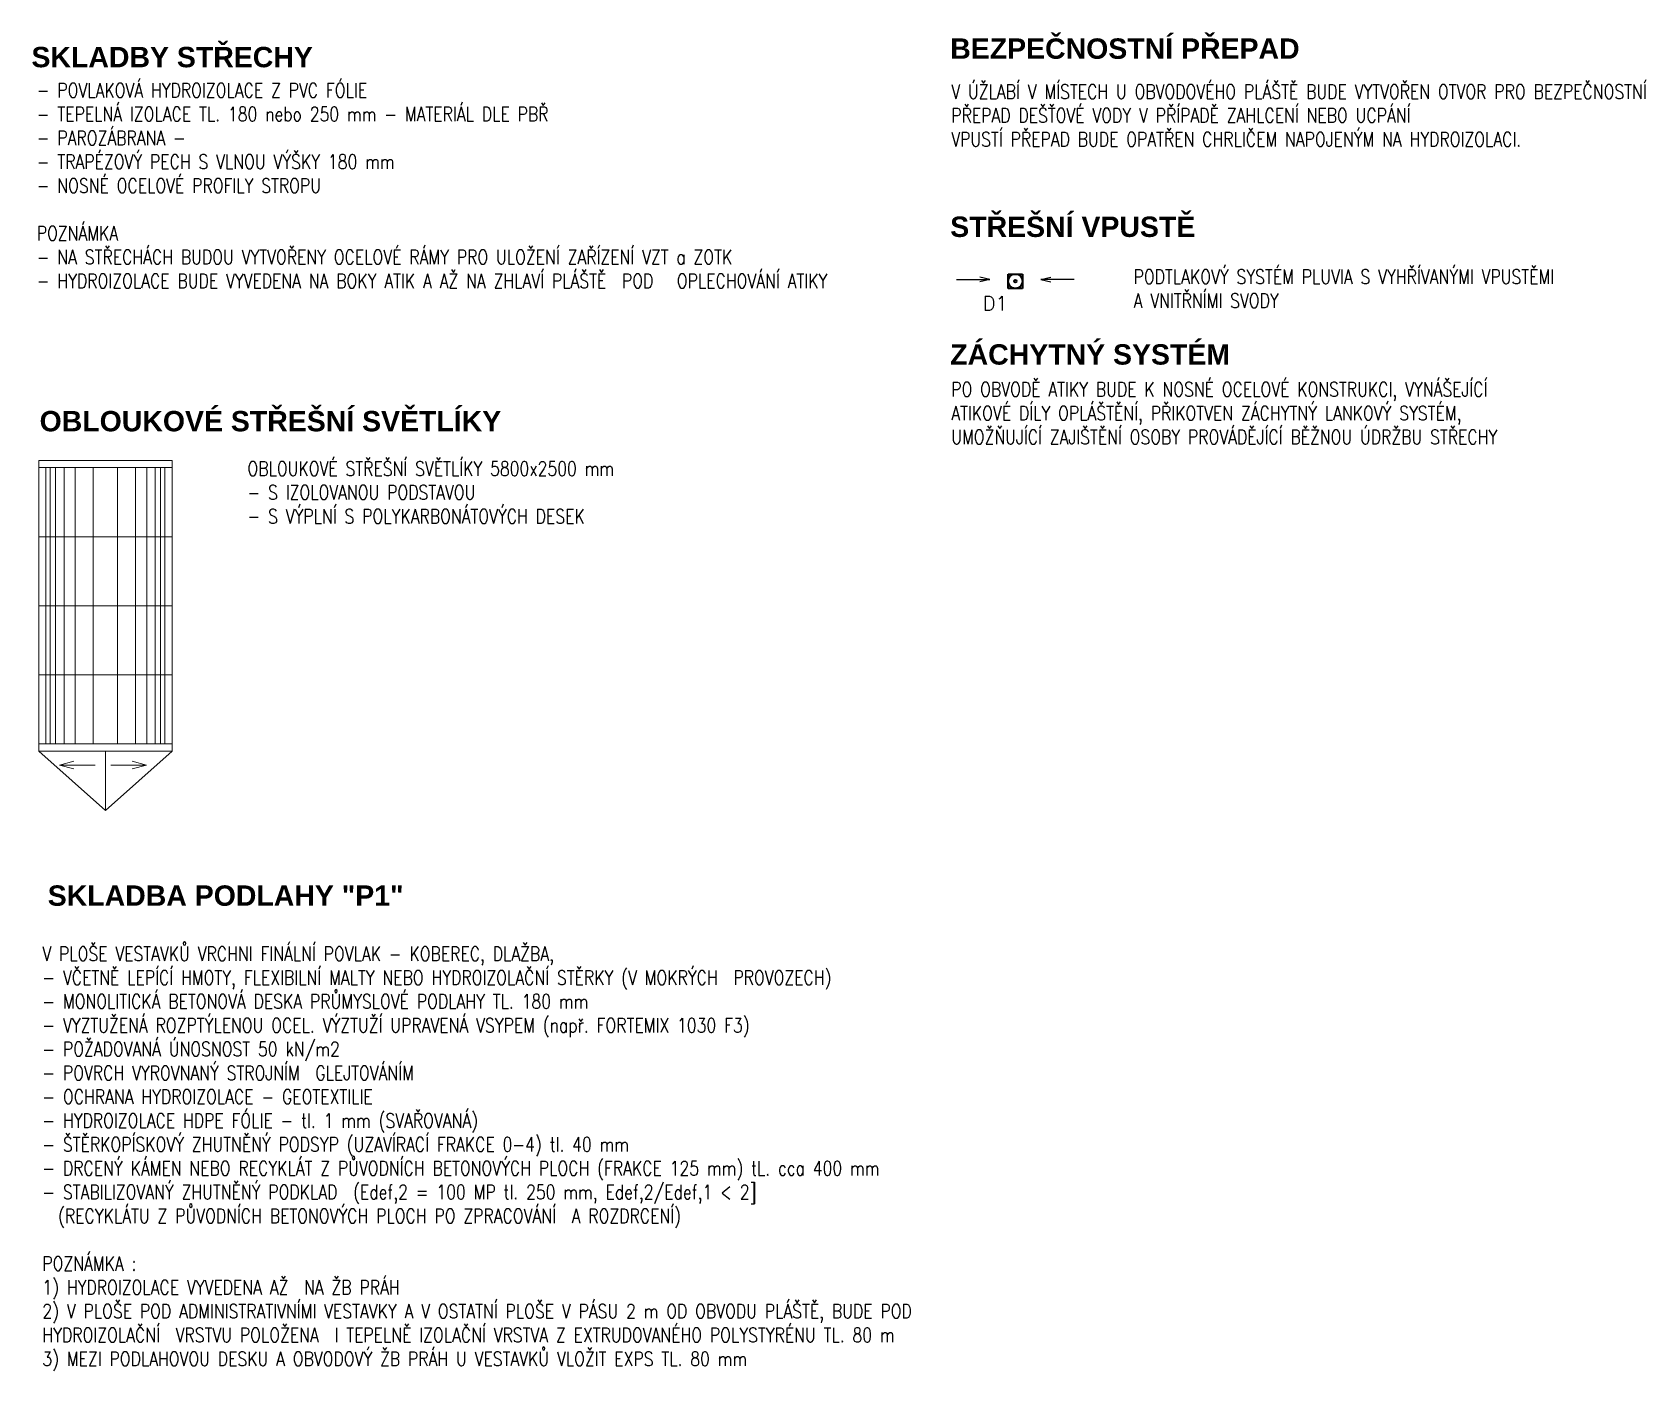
# Model space of a CAD drawing. Header units: millimetres. Extents: x 325046 to 1268204, y 1875583 to 2761998.
# Drawn here: x 1163256 to 1197117, y 2369002 to 2397097 of the extents above; entities that cross this region are included whole.
import ezdxf

# ---------------------------------------------------------------- set-up
doc = ezdxf.new("R2010")
doc.units = ezdxf.units.MM
doc.header["$LTSCALE"] = 100
doc.linetypes.add('ACAD_ISO03W100', pattern=[30, 12, -18])
doc.linetypes.add('ČÁRKOVANÁ', pattern=[19.05, 12.7, -6.35])
for name, color, linetype in [('DEŠŤOVÉ - Pluvia', 5, 'Continuous'), ('DEŠŤOVÉ SVODY', 4, 'Continuous'), ('Legenda', 7, 'Continuous'), ('POPIS', 7, 'Continuous'), ('TENKÁ', 7, 'Continuous')]:
    doc.layers.add(name, color=color, linetype=linetype)
doc.layers.add('TENKÉ', color=9, linetype='Continuous', lineweight=9)
doc.styles.add('ARIEL', font='arialbd.ttf')
doc.styles.add('FSIMPLEX', font='simplex.shx')
doc.styles.add('P_200', font='romans.shx', dxfattribs={"width": 0.7, "height": 480})
doc.styles.add('ROMANS', font='romans.shx', dxfattribs={"width": 0.8})
doc.dimstyles.new('KOTY_200', dxfattribs={"dimtxt": 480, "dimasz": 400, "dimexe": 200, "dimexo": 400, "dimgap": 250, "dimtad": 3, "dimdec": 0, "dimzin": 0, "dimtxsty": 'P_200', "dimblk": 'ARCHTICK', "dimcen": 0.36, "dimdle": 200, "dimclrd": 256, "dimclre": 256, "dimclrt": 256, "dimadec": 0, "dimazin": 0, "dimtfac": 1, "dimtdec": 0, "dimtix": 1, "dimtmove": 2, "dimatfit": 3, "dimldrblk": 'OPEN30', "dimfxl": 50, "dimtolj": 1, "dimtzin": 0, "dimlwd": -1, "dimlwe": -1, "dimarcsym": 0})

msp = doc.modelspace()

# ---------------------------------------------------------------- texts
at = {"layer": 'DEŠŤOVÉ SVODY', "style": 'FSIMPLEX'}
msp.add_text('D1', height=300, dxfattribs=at).set_placement((1183200.5, 2391255.8))
at = {"layer": 'Legenda', "linetype": 'ByBlock', "lineweight": 18, "style": 'ARIEL'}
for s, p in [('BEZPEČNOSTNÍ PŘEPAD', (1182520.9, 2396540)), ('SKLADBY STŘECHY ', (1163238.6, 2396362.2)), ('STŘEŠNÍ VPUSTĚ', (1182520.9, 2392800.6)), ('ZÁCHYTNÝ SYSTÉM', (1182520.9, 2390120.8)), ('OBLOUKOVÉ STŘEŠNÍ SVĚTLÍKY', (1163409.4, 2388720.1)), ('SKLADBA PODLAHY "P1" ', (1163580.3, 2378761.5))]:
    msp.add_text(s, height=427.5, dxfattribs=at).set_placement(p)
at = {"layer": 'POPIS', "char_height": 300, "attachment_point": 1, "rotation": 0.00004, "style": 'ROMANS'}
for s, insert, width in [('- POVLAKOVÁ HYDROIZOLACE Z PVC FÓLIE \\P- TEPELNÁ IZOLACE TL. 180 nebo 250 mm - MATERIÁL DLE PBŘ\\P- PAROZÁBRANA - \\P- TRAPÉZOVÝ PECH S VLNOU VÝŠKY 180 mm\\P- NOSNÉ OCELOVÉ PROFILY STROPU\\P\\PPOZNÁMKA\\P- NA STŘECHÁCH BUDOU VYTVOŘENY OCELOVÉ RÁMY PRO ULOŽENÍ ZAŘÍZENÍ VZT a ZOTK \\P- HYDROIZOLACE BUDE VYVEDENA NA BOKY ATIK A AŽ NA ZHLAVÍ PLÁŠTĚ  POD   OPLECHOVÁNÍ ATIKY ', (1163350.4, 2396028.7), 17534.248), ('V ÚŽLABÍ V MÍSTECH U OBVODOVÉHO PLÁŠTĚ BUDE VYTVOŘEN OTVOR PRO BEZPEČNOSTNÍ PŘEPAD DEŠŤOVÉ VODY V PŘÍPADĚ ZAHLCENÍ NEBO UCPÁNÍ\\PVPUSTÍ PŘEPAD BUDE OPATŘEN CHRLIČEM NAPOJENÝM NA HYDROIZOLACI.\\P ', (1182542.6, 2396001), 16153.858), ('PODTLAKOVÝ SYSTÉM PLUVIA S VYHŘÍVANÝMI VPUSTĚMI \\PA VNITŘNÍMI SVODY', (1186369.4, 2392113.9), 16153.858), ('PO OBVODĚ ATIKY BUDE K NOSNÉ OCELOVÉ KONSTRUKCI, VYNÁŠEJÍCÍ \\PATIKOVÉ DÍLY OPLÁŠTĚNÍ, PŘIKOTVEN ZÁCHYTNÝ LANKOVÝ SYSTÉM, \\PUMOŽŇUJÍCÍ ZAJIŠTĚNÍ OSOBY PROVÁDĚJÍCÍ BĚŽNOU ÚDRŽBU STŘECHY', (1182542.6, 2389751.8), 16153.858), ('OBLOUKOVÉ STŘEŠNÍ SVĚTLÍKY 5800x2500 mm\\P- S IZOLOVANOU PODSTAVOU \\P- S VÝPLNÍ S POLYKARBONÁTOVÝCH DESEK', (1167772.4, 2388088.1), 16153.858), ('V PLOŠE VESTAVKŮ VRCHNI FINÁLNÍ POVLAK - KOBEREC, DLAŽBA, \\P- VČETNĚ LEPÍCÍ HMOTY, FLEXIBILNÍ MALTY NEBO HYDROIZOLAČNÍ STĚRKY (V MOKRÝCH  PROVOZECH)\\P- MONOLITICKÁ BETONOVÁ DESKA PRŮMYSLOVÉ PODLAHY TL. 180 mm\\P- VYZTUŽENÁ ROZPTÝLENOU OCEL. VÝZTUŽÍ UPRAVENÁ VSYPEM (např. FORTEMIX 1030 F3)\\P- POŽADOVANÁ ÚNOSNOST 50 kN/m2  \\P- POVRCH VYROVNANÝ STROJNÍM  GLEJTOVÁNÍM\\P- OCHRANA HYDROIZOLACE - GEOTEXTILIE\\P- HYDROIZOLACE HDPE FÓLIE - tl. 1 mm (SVAŘOVANÁ)\\P- ŠTĚRKOPÍSKOVÝ ZHUTNĚNÝ PODSYP (UZAVÍRACÍ FRAKCE 0-4) tl. 40 mm \\P- DRCENÝ KÁMEN NEBO RECYKLÁT Z PŮVODNÍCH BETONOVÝCH PLOCH (FRAKCE 125 mm) tL. cca 400 mm\\P- STABILIZOVANÝ ZHUTNĚNÝ PODKLAD  (Edef,2 = 100 MP tl. 250 mm, Edef,2/Edef,1 < 2] \\P  (RECYKLÁTU Z PŮVODNÍCH BETONOVÝCH PLOCH PO ZPRACOVÁNÍ  A ROZDRCENÍ) \\P \\PPOZNÁMKA :\\P1) HYDROIZOLACE VYVEDENA AŽ  NA ŽB PRÁH\\P2) V PLOŠE POD ADMINISTRATIVNÍMI VESTAVKY A V OSTATNÍ PLOŠE V PÁSU 2 m OD OBVODU PLÁŠTĚ, BUDE POD HYDROIZOLAČNÍ  VRSTVU POLOŽENA  I TEPELNĚ IZOLAČNÍ VRSTVA Z EXTRUDOVANÉHO POLYSTYRÉNU TL. 80 m\\P3) MEZI PODLAHOVOU DESKU A OBVODOVÝ ŽB PRÁH U VESTAVKŮ VLOŽIT EXPS TL. 80 mm\\P\\P\\P  ', (1163467.2, 2377903.3), 22048.572)]:
    msp.add_mtext(s, dxfattribs=dict(at, insert=insert, width=width))

# ---------------------------------------------------------------- blocks, each defined once
blk = doc.blocks.new('_ARCHTICK')
at = {"color": 0, "linetype": 'ByBlock', "const_width": 0.15}
blk.add_lwpolyline([(-0.5, -0.5), (0.5, 0.5)], dxfattribs=at)
blk = doc.blocks.new('_Open30')
at = {"color": 0, "linetype": 'ByBlock', "lineweight": -2}
for p, q in [((-1, 0.27), (0, 0)), ((0, 0), (-1, -0.27)), ((0, 0), (-1, 0))]:
    blk.add_line(p, q, dxfattribs=at)
blk = doc.blocks.new('VTOK12l')
at = {"linetype": 'ACAD_ISO03W100', "lineweight": 35, "ltscale": 0.001}
blk.add_lwpolyline([(-0.15, 0.15), (0.15, 0.15), (0.15, -0.15), (-0.15, -0.15)], close=True, dxfattribs=at)
at = {"lineweight": 35}
for radius in [0.15, 0.028]:
    blk.add_circle((0, 0), radius, dxfattribs=at)
blk = doc.blocks.new('A$C312C7929')
at = {"layer": 'TENKÉ'}
for p, q in [((0, 6100), (1400, 7350)), ((2800, 6100), (1400, 7350)), ((1400, 7350), (1400, 6100)), ((0, 5950), (2800, 5950)), ((0, 4500), (2800, 4500)), ((0, 3050), (2800, 3050)), ((0, 1600), (2800, 1600)), ((0, 150), (2800, 150))]:
    blk.add_line(p, q, dxfattribs=at)
at = {"layer": 'TENKÉ', "color": 8}
for p, q in [((243, 5950), (243, 150)), ((353, 5950), (353, 150)), ((532, 5950), (532, 150)), ((767, 5950), (767, 150)), ((1143, 5950), (1143, 150)), ((1657, 5950), (1657, 150)), ((2033, 5950), (2033, 150)), ((2268, 5950), (2268, 150)), ((2447, 5950), (2447, 150)), ((2557, 5950), (2557, 150))]:
    blk.add_line(p, q, dxfattribs=at)
at = {"layer": 'TENKÉ'}
blk.add_lwpolyline([(0, 6100), (2800, 6100), (2800, 0), (0, 0)], close=True, dxfattribs=at)
at = {"layer": 'TENKÉ', "linetype": 'ČÁRKOVANÁ', "ltscale": 20}
blk.add_lwpolyline([(150, 5950), (2650, 5950), (2650, 150), (150, 150)], close=True, dxfattribs=at)
at = {"layer": 'TENKÉ'}
for points in [[(439, 6393), (1186, 6393)], [(2261, 6393), (1514, 6393)]]:
    blk.add_leader(points, dimstyle='KOTY_200', override={"dimasz": 300, "dimgap": 250, "dimtad": 0, "dimtxsty": 'P_200'}, dxfattribs=at)

# ---------------------------------------------------------------- linework, layer by layer
at = {"layer": 'TENKÁ', "flags": 128}
for points in [[(1182653.5, 2391908.2), (1183349, 2391908.2), (1183142.5, 2391959.2)], [(1183349, 2391908.2), (1183141.5, 2391858.2)], [(1185120.2, 2391908.2), (1184424.7, 2391908.2), (1184631.2, 2391959.2)], [(1184424.7, 2391908.2), (1184632.2, 2391858.2)]]:
    msp.add_lwpolyline(points, dxfattribs=at)

# ---------------------------------------------------------------- block references
at = {"layer": 'DEŠŤOVÉ - Pluvia', "lineweight": 35, "ltscale": 10, "xscale": 1000, "yscale": 1000, "zscale": 1000}
msp.add_blockref('VTOK12l', (1183886.9, 2391871.7), dxfattribs=at)
at = {"layer": 'TENKÉ', "xscale": -1, "rotation": 180}
msp.add_blockref('A$C312C7929', (1163390.4, 2388108.9), dxfattribs=at)

msp.set_redraw_order([(e.dxf.handle, doc.entitydb.next_handle()) for e in msp.query("TEXT MTEXT ATTDEF DIMENSION ARC_DIMENSION")])  # texts and dimensions are drawn at this point

doc.saveas('drawing.dxf')
